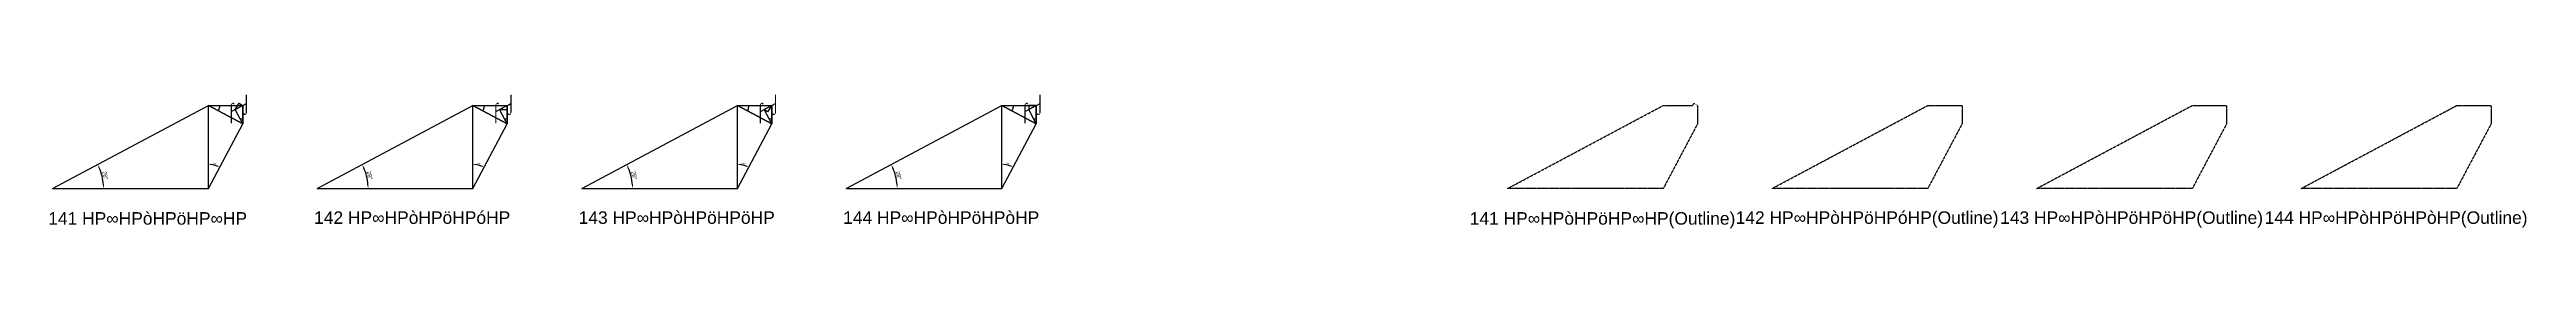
# Model space of a CAD drawing. Header units: millimetres. Extents: x 130683 to 598801, y -2841579 to 24518.
# Drawn here: x 258023 to 496637, y -1210462 to -1197611 of the extents above; entities that cross this region are included whole.
import ezdxf
from ezdxf.enums import TextEntityAlignment as Align

# ---------------------------------------------------------------- set-up
doc = ezdxf.new("R2010")
doc.units = ezdxf.units.MM
doc.header["$PDMODE"] = 35
doc.linetypes.add('DASHED', pattern=[19.05, 12.7, -6.35])
for name, color, linetype in [('BASE', 170, 'Continuous'), ('HYPOTENUSE', 20, 'Continuous'), ('PERPENDICULAR', 90, 'Continuous')]:
    doc.layers.add(name, color=color, linetype=linetype)
doc.styles.add('Arial', font='arial.ttf')
doc.dimstyles.new('ISO-25', dxfattribs={"dimtxt": 250, "dimasz": 100, "dimexe": 1.25, "dimexo": 0.625, "dimgap": 100, "dimtad": 1, "dimdec": 0, "dimtxsty": 'Arial', "dimcen": 2.5, "dimadec": 0, "dimazin": 0, "dimtfac": 1, "dimtdec": 0, "dimtmove": 0, "dimatfit": 3, "dimfxl": 1, "dimarcsym": 0})

# ---------------------------------------------------------------- blocks, each defined once
blk = doc.blocks.new('*D2')
at = {"color": 0, "lineweight": -2, "ltscale": 100, "transparency": 16777216}
blk.add_arc((0, 0), 4906, 4.08845, 23.91155, dxfattribs=at)
at = {"color": 0, "ltscale": 100, "transparency": 16777216}
for points in [[(4432, 1963), (4537, 2014), (4332, 2303)], [(4952, 352), (4835, 348), (4906, 0)]]:
    blk.add_solid(points, dxfattribs=at)
at = {"layer": 'Defpoints', "color": 0, "ltscale": 100, "transparency": 16777216}
for p in [(15000, 7976), (0, 0), (0, 0), (4841, 796), (15000, 0)]:
    blk.add_point(p, dxfattribs=at)
at = {"color": 0, "ltscale": 100, "transparency": 16777216, "insert": (5055, 1260), "char_height": 400, "attachment_point": 5, "rotation": 284, "style": 'Arial'}
blk.add_mtext('28°', dxfattribs=at)
blk = doc.blocks.new('GTN')
at = {"layer": 'BASE'}
blk.add_line((0, 0), (15000, 0), dxfattribs=at)
at = {"layer": 'HYPOTENUSE'}
blk.add_line((0, 0), (15000, 7975.6), dxfattribs=at)
at = {"layer": 'PERPENDICULAR'}
blk.add_line((15000, 0), (15000, 7975.6), dxfattribs=at)
at = {"color": 4, "ltscale": 100}
dim = blk.add_angular_dim_2l(base=(4841, 795.6), line1=((0, 0), (15000, 0)), line2=((0, 0), (15000, 7975.6)), dimstyle='ISO-25', override={"dimtxt": 400, "dimasz": 350, "dimgap": 100}, dxfattribs=at)
dim.commit()
dim.dimension.update_dxf_attribs({"geometry": '*D2', "text_midpoint": (5055.4, 1260.5)})

msp = doc.modelspace()

# ---------------------------------------------------------------- linework, layer by layer
at = {"linetype": 'DASHED', "ltscale": 70}
for p, q in [((275535, -1199239), (276992, -1198464)), ((301018, -1199239), (302475, -1198464)), ((326501, -1199239), (327958, -1198464)), ((351983, -1199239), (353441, -1198464))]:
    msp.add_line(p, q, dxfattribs=at)
at = {"linetype": 'DASHED'}
for points in [[(416462, -1198441), (416783, -1198658), (416783, -1200416), (413477, -1206633), (398477, -1206633), (413477, -1198658), (416316, -1198658)], [(442266, -1200416), (438960, -1206633), (423960, -1206633), (438960, -1198658), (442266, -1198658)], [(467749, -1200416), (464443, -1206633), (449443, -1206633), (464443, -1198658), (467749, -1198658)], [(493232, -1200416), (489926, -1206633), (474926, -1206633), (489926, -1198658), (493232, -1198658)]]:
    msp.add_lwpolyline(points, close=True, dxfattribs=at)

# ---------------------------------------------------------------- block references
for p in [(258322, -1206633), (283805, -1206633), (309287, -1206633), (334770, -1206633)]:
    msp.add_blockref('GTN', p, dxfattribs=at)
at = {"linetype": 'DASHED', "ltscale": 100}
for p, xscale, yscale, zscale, rotation in [((273322, -1206633), 0.4694715627858909, 0.4694715627858909, 0.4694715627858909, 62), ((273322, -1198658), -0.220403548264628, 0.220403548264628, 0.220403548264628, 180), ((275899, -1199045), -0.04857772408763799, 0.04857772408763799, 0.048577724087638, 236.0000000000012), ((276628, -1200416), -0.10347319824735, 0.10347319824735, 0.10347319824735, 298), ((298805, -1206633), 0.4694715627858909, 0.4694715627858909, 0.4694715627858909, 62), ((298805, -1198658), -0.220403548264628, 0.220403548264628, 0.220403548264628, 180), ((302111, -1200416), -0.10347319824735, 0.10347319824735, 0.10347319824735, 298), ((324287, -1206633), 0.4694715627858909, 0.4694715627858909, 0.4694715627858909, 62), ((324287, -1198658), -0.220403548264628, 0.220403548264628, 0.220403548264628, 180), ((327594, -1198658), -0.04857772408763799, 0.04857772408763799, 0.048577724087638, 56.00000000000116), ((327594, -1200416), -0.10347319824735, 0.10347319824735, 0.10347319824735, 298), ((349770, -1206633), 0.4694715627858909, 0.4694715627858909, 0.4694715627858909, 62), ((349770, -1198658), -0.220403548264628, 0.220403548264628, 0.220403548264628, 180), ((353076, -1200416), -0.10347319824735, 0.10347319824735, 0.10347319824735, 298), ((353076, -1198658), 0.048577724087638, 0.048577724087638, 0.048577724087638, 180)]:
    msp.add_blockref('GTN', p, dxfattribs=dict(at, xscale=xscale, yscale=yscale, zscale=zscale, rotation=rotation))
at = {"linetype": 'DASHED', "ltscale": 100, "xscale": 0.048577724087638, "yscale": 0.048577724087638, "zscale": 0.048577724087638}
msp.add_blockref('GTN', (301382, -1199045), dxfattribs=at)

# ---------------------------------------------------------------- texts
at = {"linetype": 'DASHED', "ltscale": 100, "style": 'Arial'}
for s, p in [('⌡', (276992, -1198464)), ('⌡', (302475, -1198464)), ('⌡', (327958, -1198464)), ('⌡', (353441, -1198464)), ('⌠', (275535, -1199239)), ('⌠', (301018, -1199239)), ('⌠', (326501, -1199239)), ('⌠', (351983, -1199239)), ('141 HP∞HPòHPöHP∞HP', (267475, -1209501)), ('142 HP∞HPòHPöHPóHP', (292958, -1209425)), ('143 HP∞HPòHPöHPöHP', (318441, -1209425)), ('144 HP∞HPòHPöHPòHP', (343923, -1209425)), ('141 HP∞HPòHPöHP∞HP(Outline)', (407630, -1209501)), ('142 HP∞HPòHPöHPóHP(Outline)', (433113, -1209425)), ('143 HP∞HPòHPöHPöHP(Outline)', (458596, -1209425)), ('144 HP∞HPòHPöHPòHP(Outline)', (484079, -1209425))]:
    msp.add_text(s, height=1200, dxfattribs=at).set_placement(p, align=Align.MIDDLE_CENTER)

doc.saveas('drawing.dxf')
